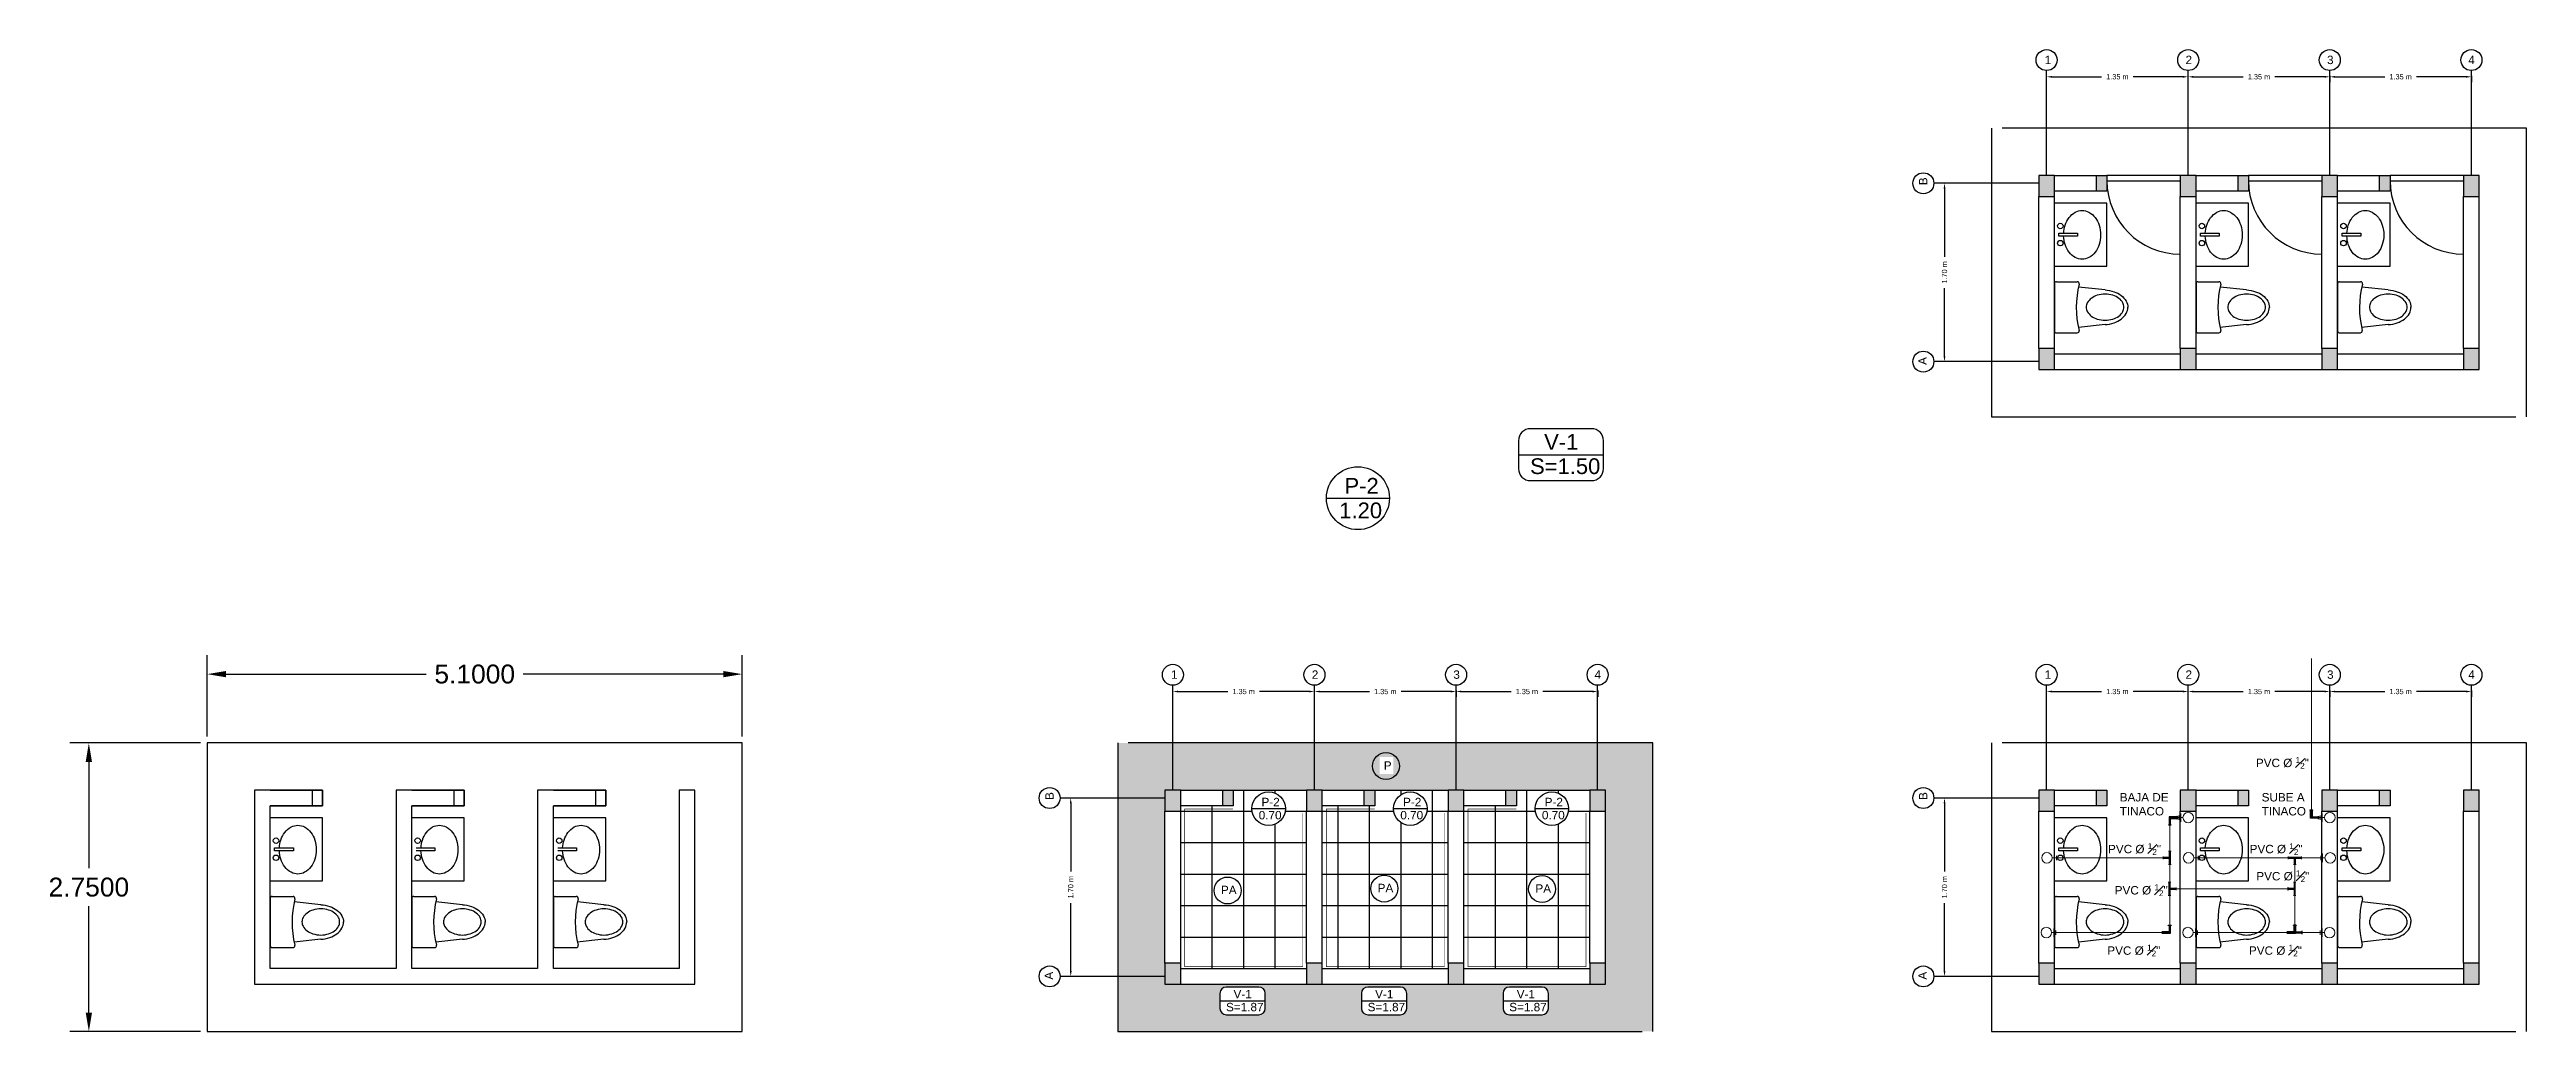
# Model space of a CAD drawing. Header units: metres. Extents: x 258817 to 259192, y 1878716 to 1878911.
# Drawn here: x 259151.29 to 259174.9, y 1878745.74 to 1878755.1 of the extents above; entities that cross this region are included whole.
import ezdxf

# ---------------------------------------------------------------- set-up
doc = ezdxf.new("R2010")
doc.units = ezdxf.units.M
doc.header["$MEASUREMENT"] = 0
for name, pattern in [('DASHDOT2', [0.5, 0.25, -0.125, 0, -0.125]), ('DASHED2', [0.375, 0.25, -0.125]), ('PHANTOM2', [1.25, 0.625, -0.125, 0.125, -0.125, 0.125, -0.125])]:
    doc.linetypes.add(name, pattern=pattern)
doc.layers.add('0.1', color=1, linetype='Continuous', lineweight=9)
doc.layers.add('0.2', color=2, linetype='Continuous', lineweight=20)
for name, color, linetype in [('Layer2', 2, 'Continuous'), ('PUERTAS', 1, 'Continuous'), ('RED DE TUBERIA', 1, 'Continuous'), ('TEXTOS', 2, 'Continuous'), ('Vistas', 7, 'Continuous')]:
    doc.layers.add(name, color=color, linetype=linetype)
doc.styles.get("Standard").update_dxf_attribs({"font": 'arial.ttf'})
doc.dimstyles.new('1 a 25', dxfattribs={"dimtxt": 0.05, "dimasz": 0.05, "dimexe": 0.05, "dimexo": 0.05, "dimgap": 0.05, "dimtad": 0, "dimzin": 0, "dimdsep": 46, "dimtxsty": 'Standard', "dimcen": 0.09, "dimadec": 0, "dimazin": 0, "dimtfac": 1, "dimtofl": 0, "dimtmove": 0, "dimatfit": 3, "dimfxl": 1, "dimtolj": 1, "dimtzin": 0, "dimarcsym": 0})
doc.dimstyles.get("Standard").update_dxf_attribs({"dimtxt": 0.18, "dimasz": 0.18, "dimexe": 0.18, "dimexo": 0.0625, "dimgap": 0.09, "dimtad": 0, "dimtih": 1, "dimtoh": 1, "dimdec": 4, "dimzin": 0, "dimdsep": 46, "dimtxsty": 'Standard', "dimcen": 0.09, "dimadec": 0, "dimazin": 0, "dimtfac": 1, "dimtdec": 4, "dimtofl": 0, "dimtmove": 0, "dimatfit": 3, "dimfxl": 1, "dimtolj": 1, "dimtzin": 0, "dimarcsym": 0})

msp = doc.modelspace()

# ---------------------------------------------------------------- texts
at = {"char_height": 0.08, "attachment_point": 1}
for s, insert in [('1', (259170.31081, 1878755.03811)), ('2', (259171.65347, 1878755.03811)), ('3', (259173.00272, 1878755.03811)), ('4', (259174.34891, 1878755.03811)), ('1', (259161.98077, 1878749.17861)), ('2', (259163.32343, 1878749.17861)), ('3', (259164.67268, 1878749.17861)), ('4', (259166.01887, 1878749.17861)), ('1', (259170.31081, 1878749.17861)), ('2', (259171.65347, 1878749.17861)), ('3', (259173.00272, 1878749.17861)), ('4', (259174.34891, 1878749.17861))]:
    msp.add_mtext_dynamic_manual_height_columns(s, width=0.08, gutter_width=1, heights=[0], dxfattribs=dict(at, insert=insert))
at = {"char_height": 0.08, "attachment_point": 1, "rotation": 90}
for s, insert in [('B', (259169.11247, 1878753.80361)), ('A', (259169.10613, 1878752.09078)), ('B', (259160.78243, 1878747.94411)), ('B', (259169.11247, 1878747.94411)), ('A', (259160.77609, 1878746.23128)), ('A', (259169.10613, 1878746.23128))]:
    msp.add_mtext_dynamic_manual_height_columns(s, width=0.08, gutter_width=1, heights=[0], dxfattribs=dict(at, insert=insert))
at = {"layer": '0.1', "attachment_point": 1}
for s, insert, char_height, width in [('{\\C1;P-2}', (259163.63536, 1878751.01348), 0.15, 8.6798753), ('{\\C1;1.20}', (259163.58573, 1878750.7791), 0.15, 8.6798753), ('{\\C1;0.70}', (259162.81737, 1878747.83911), 0.08, 4.6292668), ('{\\C1;P-2}', (259162.84384, 1878747.96412), 0.08, 4.6292668), ('{\\C1;0.70}', (259164.16737, 1878747.83911), 0.08, 4.6292668), ('{\\C1;P-2}', (259164.19384, 1878747.96412), 0.08, 4.6292668), ('{\\C1;0.70}', (259165.51737, 1878747.83911), 0.08, 4.6292668), ('{\\C1;P-2}', (259165.54384, 1878747.96412), 0.08, 4.6292668), ('{\\C1;PA}', (259162.45751, 1878747.12616), 0.08, 0.2107332), ('{\\C1;PA}', (259163.95131, 1878747.14447), 0.08, 0.2107332), ('{\\C1;PA}', (259165.45566, 1878747.13998), 0.08, 0.2107332)]:
    msp.add_mtext(s, dxfattribs=dict(at, insert=insert, char_height=char_height, width=width))
at = {"layer": '0.2', "char_height": 0.08, "attachment_point": 1}
for s, width, insert in [('\\A1;\\pxql;PVC Ø {\\H0.7x;\\S1#2;}"', 1.0174936, (259172.32417, 1878748.35297)), ('\\A1;\\pxql;BAJA DE TINACO', 0.5419556, (259171.02655, 1878748.00947)), ('\\A1;\\pxql;SUBE A TINACO', 0.5419556, (259172.37934, 1878748.00947)), ('\\A1;\\pxql;PVC Ø {\\H0.7x;\\S1#2;}"', 1.0174936, (259170.91456, 1878747.53188)), ('\\A1;\\pxql;PVC Ø {\\H0.7x;\\S1#2;}"', 1.0174936, (259172.26456, 1878747.53188)), ('\\A1;\\pxql;PVC Ø {\\H0.7x;\\S1#2;}"', 1.0174936, (259170.97832, 1878747.13889)), ('\\A1;\\pxql;PVC Ø {\\H0.7x;\\S1#2;}"', 1.0174936, (259172.32832, 1878747.273)), ('\\A1;\\pxql;PVC Ø {\\H0.7x;\\S1#2;}"', 1.0174936, (259170.90792, 1878746.56417)), ('\\A1;\\pxql;PVC Ø {\\H0.7x;\\S1#2;}"', 1.0174936, (259172.25792, 1878746.56417))]:
    msp.add_mtext_dynamic_manual_height_columns(s, width=width, gutter_width=2, heights=[0], dxfattribs=dict(at, insert=insert))
at = {"layer": 'TEXTOS', "attachment_point": 1}
for s, insert, char_height, width in [('{\\C1;V-1}', (259165.53872, 1878751.43141), 0.15, 0.5793376), ('{\\C1;S=1.50}', (259165.40439, 1878751.20022), 0.15, 0.5793376), ('{\\C1;V-1}', (259162.57738, 1878746.13293), 0.08, 0.30898), ('{\\C1;V-1}', (259163.92738, 1878746.13293), 0.08, 0.30898), ('{\\C1;V-1}', (259165.27738, 1878746.13293), 0.08, 0.30898), ('{\\C1;S=1.87}', (259162.50574, 1878746.00963), 0.08, 0.30898), ('{\\C1;S=1.87}', (259163.85574, 1878746.00963), 0.08, 0.30898), ('{\\C1;S=1.87}', (259165.20574, 1878746.00963), 0.08, 0.30898)]:
    msp.add_mtext(s, dxfattribs=dict(at, insert=insert, char_height=char_height, width=width))

# ---------------------------------------------------------------- blocks, each defined once
blk = doc.blocks.new('*D219')
at = {"color": 0, "lineweight": -2, "transparency": 16777216}
for p, q in [((259152.793, 1878748.55), (259152.793, 1878749.323)), ((259157.893, 1878748.55), (259157.893, 1878749.323)), ((259152.973, 1878749.143), (259154.88, 1878749.143)), ((259157.713, 1878749.143), (259155.806, 1878749.143))]:
    blk.add_line(p, q, dxfattribs=at)
at = {"color": 0, "transparency": 16777216}
for points in [[(259152.973, 1878749.173), (259152.973, 1878749.113), (259152.793, 1878749.143)], [(259157.713, 1878749.173), (259157.713, 1878749.113), (259157.893, 1878749.143)]]:
    blk.add_solid(points, dxfattribs=at)
at = {"layer": 'Defpoints', "color": 0, "transparency": 16777216}
for p in [(259157.893, 1878749.143), (259152.793, 1878748.487), (259157.893, 1878748.487)]:
    blk.add_point(p, dxfattribs=at)
at = {"color": 0, "transparency": 16777216, "insert": (259155.343, 1878749.143), "char_height": 0.18, "attachment_point": 5}
blk.add_mtext('\\A1;5.1000', dxfattribs=at)
blk = doc.blocks.new('*D220')
at = {"color": 0, "lineweight": -2, "transparency": 16777216}
for p, q in [((259152.73, 1878748.487), (259151.484, 1878748.487)), ((259151.664, 1878748.307), (259151.664, 1878747.294)), ((259151.664, 1878745.917), (259151.664, 1878746.93)), ((259152.73, 1878745.737), (259151.484, 1878745.737))]:
    blk.add_line(p, q, dxfattribs=at)
at = {"color": 0, "transparency": 16777216}
for points in [[(259151.634, 1878748.307), (259151.694, 1878748.307), (259151.664, 1878748.487)], [(259151.634, 1878745.917), (259151.694, 1878745.917), (259151.664, 1878745.737)]]:
    blk.add_solid(points, dxfattribs=at)
at = {"layer": 'Defpoints', "color": 0, "transparency": 16777216}
for p in [(259151.664, 1878748.487), (259152.793, 1878748.487), (259152.793, 1878745.737)]:
    blk.add_point(p, dxfattribs=at)
at = {"color": 0, "transparency": 16777216, "insert": (259151.664, 1878747.112), "char_height": 0.18, "attachment_point": 5}
blk.add_mtext('\\A1;2.7500', dxfattribs=at)
blk = doc.blocks.new('WC')
for p, q in [((-0.018, 0.243), (-0.217, 0.243)), ((-0.482, 0.165), (-0.228, 0.192)), ((0, -0.225), (0, 0.225)), ((-0.482, -0.165), (-0.229, -0.192)), ((-0.018, -0.243), (-0.218, -0.243))]:
    blk.add_line(p, q)
for points in [[(-0.482, 0.165, 0.074257), (-0.568, 0.148, 0.085366), (-0.636, 0.113, 0.106188), (-0.684, 0.058, 0.127728), (-0.699, -0.001, 0.126597)], [(-0.482, -0.165, -0.074257), (-0.568, -0.148, -0.085366), (-0.636, -0.113, -0.106188), (-0.684, -0.058, -0.127728), (-0.699, 0.001, -0.126597)]]:
    blk.add_lwpolyline(points, format="xyb")
blk.add_lwpolyline([(-0.662, -0.001, 0.127728), (-0.652, -0.042, 0.106188), (-0.614, -0.085, 0.085366), (-0.557, -0.114, 0.074848), (-0.482, -0.125, 0.074848), (-0.408, -0.114, 0.085366), (-0.351, -0.085, 0.106188), (-0.313, -0.042, 0.127728), (-0.303, -0.001, 0.127728), (-0.313, 0.04, 0.106188), (-0.351, 0.084, 0.085366), (-0.408, 0.112, 0.074848), (-0.482, 0.124, 0.074848), (-0.557, 0.112, 0.085366), (-0.614, 0.084, 0.106188), (-0.652, 0.04, 0.127728)], format="xyb", close=True)
for centre, radius, start, end in [((-0.217, 0.225), 0.0185, 90, 194.2162), ((-0.018, 0.225), 0.0185, 0, 90), ((-1.096, 0.002), 0.888, 345.4989, 14.2162), ((-0.218, -0.225), 0.0185, 165.4989, 270), ((-0.018, -0.225), 0.0185, 270, 360)]:
    blk.add_arc(centre, radius, start, end)
blk = doc.blocks.new('*D355')
at = {"color": 0, "lineweight": -2, "transparency": 16777216}
for p, q in [((259162.049, 1878748.977), (259162.523, 1878748.977)), ((259163.299, 1878748.977), (259162.825, 1878748.977))]:
    blk.add_line(p, q, dxfattribs=at)
at = {"color": 0, "transparency": 16777216}
for points in [[(259162.049, 1878748.986), (259162.049, 1878748.969), (259161.999, 1878748.977)], [(259163.299, 1878748.986), (259163.299, 1878748.969), (259163.349, 1878748.977)]]:
    blk.add_solid(points, dxfattribs=at)
at = {"layer": 'Defpoints', "color": 0, "transparency": 16777216}
for p in [(259161.999, 1878748.977), (259163.349, 1878748.977), (259163.349, 1878748.977)]:
    blk.add_point(p, dxfattribs=at)
at = {"color": 0, "transparency": 16777216, "insert": (259162.674, 1878748.977), "char_height": 0.05, "attachment_point": 5}
blk.add_mtext('\\A1;1.35 m', dxfattribs=at)
blk = doc.blocks.new('*D356')
at = {"color": 0, "lineweight": -2, "transparency": 16777216}
for p, q in [((259163.399, 1878748.977), (259163.873, 1878748.977)), ((259164.649, 1878748.977), (259164.175, 1878748.977)), ((259164.699, 1878748.987), (259164.699, 1878748.927))]:
    blk.add_line(p, q, dxfattribs=at)
at = {"color": 0, "transparency": 16777216}
for points in [[(259163.399, 1878748.986), (259163.399, 1878748.969), (259163.349, 1878748.977)], [(259164.649, 1878748.986), (259164.649, 1878748.969), (259164.699, 1878748.977)]]:
    blk.add_solid(points, dxfattribs=at)
at = {"layer": 'Defpoints', "color": 0, "transparency": 16777216}
for p in [(259163.349, 1878748.977), (259164.699, 1878749.037), (259164.699, 1878748.977)]:
    blk.add_point(p, dxfattribs=at)
at = {"color": 0, "transparency": 16777216, "insert": (259164.024, 1878748.977), "char_height": 0.05, "attachment_point": 5}
blk.add_mtext('\\A1;1.35 m', dxfattribs=at)
blk = doc.blocks.new('*D357')
at = {"color": 0, "lineweight": -2, "transparency": 16777216}
for p, q in [((259164.699, 1878748.987), (259164.699, 1878748.927)), ((259164.749, 1878748.977), (259165.223, 1878748.977)), ((259165.999, 1878748.977), (259165.525, 1878748.977)), ((259166.049, 1878748.987), (259166.049, 1878748.927))]:
    blk.add_line(p, q, dxfattribs=at)
at = {"color": 0, "transparency": 16777216}
for points in [[(259164.749, 1878748.986), (259164.749, 1878748.969), (259164.699, 1878748.977)], [(259165.999, 1878748.986), (259165.999, 1878748.969), (259166.049, 1878748.977)]]:
    blk.add_solid(points, dxfattribs=at)
at = {"layer": 'Defpoints', "color": 0, "transparency": 16777216}
for p in [(259164.699, 1878749.037), (259166.049, 1878749.037), (259166.049, 1878748.977)]:
    blk.add_point(p, dxfattribs=at)
at = {"color": 0, "transparency": 16777216, "insert": (259165.374, 1878748.977), "char_height": 0.05, "attachment_point": 5}
blk.add_mtext('\\A1;1.35 m', dxfattribs=at)
blk = doc.blocks.new('*D354')
at = {"color": 0, "lineweight": -2, "transparency": 16777216}
for p, q in [((259161.025, 1878747.912), (259161.025, 1878747.263)), ((259161.025, 1878746.312), (259161.025, 1878746.961))]:
    blk.add_line(p, q, dxfattribs=at)
at = {"color": 0, "transparency": 16777216}
for points in [[(259161.017, 1878747.912), (259161.034, 1878747.912), (259161.025, 1878747.962)], [(259161.017, 1878746.312), (259161.034, 1878746.312), (259161.025, 1878746.262)]]:
    blk.add_solid(points, dxfattribs=at)
at = {"layer": 'Defpoints', "color": 0, "transparency": 16777216}
for p in [(259161.025, 1878747.962), (259161.025, 1878747.962), (259161.025, 1878746.262)]:
    blk.add_point(p, dxfattribs=at)
at = {"color": 0, "transparency": 16777216, "insert": (259161.025, 1878747.112), "char_height": 0.05, "attachment_point": 5, "rotation": 90}
blk.add_mtext('\\A1;1.70 m', dxfattribs=at)
blk = doc.blocks.new('*D278')
at = {"color": 0, "lineweight": -2, "transparency": 16777216}
for p, q in [((259170.379, 1878748.977), (259170.853, 1878748.977)), ((259171.629, 1878748.977), (259171.155, 1878748.977))]:
    blk.add_line(p, q, dxfattribs=at)
at = {"color": 0, "transparency": 16777216}
for points in [[(259170.379, 1878748.986), (259170.379, 1878748.969), (259170.329, 1878748.977)], [(259171.629, 1878748.986), (259171.629, 1878748.969), (259171.679, 1878748.977)]]:
    blk.add_solid(points, dxfattribs=at)
at = {"layer": 'Defpoints', "color": 0, "transparency": 16777216}
for p in [(259170.329, 1878748.977), (259171.679, 1878748.977), (259171.679, 1878748.977)]:
    blk.add_point(p, dxfattribs=at)
at = {"color": 0, "transparency": 16777216, "insert": (259171.004, 1878748.977), "char_height": 0.05, "attachment_point": 5}
blk.add_mtext('\\A1;1.35 m', dxfattribs=at)
blk = doc.blocks.new('*D279')
at = {"color": 0, "lineweight": -2, "transparency": 16777216}
for p, q in [((259171.729, 1878748.977), (259172.203, 1878748.977)), ((259172.979, 1878748.977), (259172.505, 1878748.977)), ((259173.029, 1878748.987), (259173.029, 1878748.927))]:
    blk.add_line(p, q, dxfattribs=at)
at = {"color": 0, "transparency": 16777216}
for points in [[(259171.729, 1878748.986), (259171.729, 1878748.969), (259171.679, 1878748.977)], [(259172.979, 1878748.986), (259172.979, 1878748.969), (259173.029, 1878748.977)]]:
    blk.add_solid(points, dxfattribs=at)
at = {"layer": 'Defpoints', "color": 0, "transparency": 16777216}
for p in [(259171.679, 1878748.977), (259173.029, 1878749.037), (259173.029, 1878748.977)]:
    blk.add_point(p, dxfattribs=at)
at = {"color": 0, "transparency": 16777216, "insert": (259172.354, 1878748.977), "char_height": 0.05, "attachment_point": 5}
blk.add_mtext('\\A1;1.35 m', dxfattribs=at)
blk = doc.blocks.new('*D280')
at = {"color": 0, "lineweight": -2, "transparency": 16777216}
for p, q in [((259173.029, 1878748.987), (259173.029, 1878748.927)), ((259173.079, 1878748.977), (259173.553, 1878748.977)), ((259174.329, 1878748.977), (259173.855, 1878748.977)), ((259174.379, 1878748.987), (259174.379, 1878748.927))]:
    blk.add_line(p, q, dxfattribs=at)
at = {"color": 0, "transparency": 16777216}
for points in [[(259173.079, 1878748.986), (259173.079, 1878748.969), (259173.029, 1878748.977)], [(259174.329, 1878748.986), (259174.329, 1878748.969), (259174.379, 1878748.977)]]:
    blk.add_solid(points, dxfattribs=at)
at = {"layer": 'Defpoints', "color": 0, "transparency": 16777216}
for p in [(259173.029, 1878749.037), (259174.379, 1878749.037), (259174.379, 1878748.977)]:
    blk.add_point(p, dxfattribs=at)
at = {"color": 0, "transparency": 16777216, "insert": (259173.704, 1878748.977), "char_height": 0.05, "attachment_point": 5}
blk.add_mtext('\\A1;1.35 m', dxfattribs=at)
blk = doc.blocks.new('*D232')
at = {"color": 0, "lineweight": -2, "transparency": 16777216}
for p, q in [((259169.356, 1878747.912), (259169.356, 1878747.263)), ((259169.356, 1878746.312), (259169.356, 1878746.961))]:
    blk.add_line(p, q, dxfattribs=at)
at = {"color": 0, "transparency": 16777216}
for points in [[(259169.347, 1878747.912), (259169.364, 1878747.912), (259169.356, 1878747.962)], [(259169.347, 1878746.312), (259169.364, 1878746.312), (259169.356, 1878746.262)]]:
    blk.add_solid(points, dxfattribs=at)
at = {"layer": 'Defpoints', "color": 0, "transparency": 16777216}
for p in [(259169.356, 1878747.962), (259169.356, 1878747.962), (259169.356, 1878746.262)]:
    blk.add_point(p, dxfattribs=at)
at = {"color": 0, "transparency": 16777216, "insert": (259169.356, 1878747.112), "char_height": 0.05, "attachment_point": 5, "rotation": 90}
blk.add_mtext('\\A1;1.70 m', dxfattribs=at)
blk = doc.blocks.new('1CODOAGUA')
for p, q in [((2767.911, 1599.784), (2768.024, 1599.784)), ((2767.939, 1599.758), (2767.996, 1599.758)), ((2767.968, 1599.814), (2767.968, 1599.721))]:
    blk.add_line(p, q)
blk.add_circle((2767.968, 1599.884), 0.0696)
blk = doc.blocks.new('1tee')
h = blk.add_hatch(color=256)
h.dxf.hatch_style = 1
h.paths.add_polyline_path([(2766.749, 1598.114), (2766.749, 1598.389), (2766.724, 1598.389), (2766.724, 1598.139), (2766.474, 1598.139), (2766.474, 1598.114)])
h.paths.add_polyline_path([(2766.724, 1598.139), (2766.724, 1598.389), (2766.699, 1598.389), (2766.699, 1598.164), (2766.474, 1598.164), (2766.474, 1598.139)], flags=17)
h.paths.add_polyline_path([(2766.774, 1598.389), (2766.774, 1598.394), (2766.724, 1598.394), (2766.724, 1598.389)])
h.paths.add_polyline_path([(2766.724, 1598.389), (2766.724, 1598.394), (2766.674, 1598.394), (2766.674, 1598.389)])
h.paths.add_polyline_path([(2766.474, 1598.139), (2766.474, 1598.189), (2766.469, 1598.189), (2766.469, 1598.139)])
h.paths.add_polyline_path([(2766.474, 1598.089), (2766.474, 1598.139), (2766.469, 1598.139), (2766.469, 1598.089)])
h = blk.add_hatch(color=256)
h.dxf.hatch_style = 1
h.paths.add_polyline_path([(2766.699, 1598.114), (2766.699, 1598.389), (2766.724, 1598.389), (2766.724, 1598.139), (2766.974, 1598.139), (2766.974, 1598.114)])
h.paths.add_polyline_path([(2766.724, 1598.139), (2766.724, 1598.389), (2766.749, 1598.389), (2766.749, 1598.164), (2766.974, 1598.164), (2766.974, 1598.139)], flags=17)
h.paths.add_polyline_path([(2766.674, 1598.389), (2766.674, 1598.394), (2766.724, 1598.394), (2766.724, 1598.389)])
h.paths.add_polyline_path([(2766.724, 1598.389), (2766.724, 1598.394), (2766.774, 1598.394), (2766.774, 1598.389)])
h.paths.add_polyline_path([(2766.974, 1598.139), (2766.974, 1598.189), (2766.979, 1598.189), (2766.979, 1598.139)])
h.paths.add_polyline_path([(2766.974, 1598.089), (2766.974, 1598.139), (2766.979, 1598.139), (2766.979, 1598.089)])
for points in [[(2766.749, 1598.389), (2766.699, 1598.389), (2766.699, 1598.164), (2766.474, 1598.164), (2766.474, 1598.114), (2766.749, 1598.114)], [(2766.774, 1598.394), (2766.724, 1598.394), (2766.674, 1598.394), (2766.674, 1598.389), (2766.774, 1598.389)], [(2766.699, 1598.389), (2766.749, 1598.389), (2766.749, 1598.164), (2766.974, 1598.164), (2766.974, 1598.114), (2766.699, 1598.114)], [(2766.474, 1598.189), (2766.474, 1598.139), (2766.474, 1598.089), (2766.469, 1598.089), (2766.469, 1598.189)], [(2766.974, 1598.189), (2766.974, 1598.139), (2766.974, 1598.089), (2766.979, 1598.089), (2766.979, 1598.189)]]:
    blk.add_lwpolyline(points, close=True)
blk = doc.blocks.new('CODO 90 GRADOS')
h = blk.add_hatch(color=256)
h.dxf.hatch_style = 1
h.paths.add_polyline_path([(-52864.709, 28728.801), (-52864.764, 28728.801), (-52864.764, 28728.796), (-52864.714, 28728.796), (-52864.714, 28728.746), (-52864.709, 28728.746)])
h.paths.add_polyline_path([(-52864.714, 28728.796), (-52864.764, 28728.796), (-52864.764, 28728.791), (-52864.719, 28728.791), (-52864.719, 28728.746), (-52864.714, 28728.746)], flags=17)
h.paths.add_polyline_path([(-52864.764, 28728.806), (-52864.765, 28728.806), (-52864.765, 28728.796), (-52864.764, 28728.796)])
h.paths.add_polyline_path([(-52864.764, 28728.796), (-52864.765, 28728.796), (-52864.765, 28728.786), (-52864.764, 28728.786)])
h.paths.add_polyline_path([(-52864.714, 28728.746), (-52864.724, 28728.746), (-52864.724, 28728.745), (-52864.714, 28728.745)])
h.paths.add_polyline_path([(-52864.704, 28728.746), (-52864.714, 28728.746), (-52864.714, 28728.745), (-52864.704, 28728.745)])
for points in [[(-52864.765, 28728.786), (-52864.765, 28728.796), (-52864.765, 28728.806), (-52864.764, 28728.806), (-52864.764, 28728.786)], [(-52864.764, 28728.801), (-52864.764, 28728.791), (-52864.719, 28728.791), (-52864.719, 28728.746), (-52864.709, 28728.746), (-52864.709, 28728.801)], [(-52864.724, 28728.746), (-52864.714, 28728.746), (-52864.704, 28728.746), (-52864.704, 28728.745), (-52864.724, 28728.745)]]:
    blk.add_lwpolyline(points, close=True)
blk = doc.blocks.new('*D722')
at = {"color": 0, "lineweight": -2, "transparency": 16777216}
for p, q in [((259170.379, 1878754.837), (259170.853, 1878754.837)), ((259171.629, 1878754.837), (259171.155, 1878754.837))]:
    blk.add_line(p, q, dxfattribs=at)
at = {"color": 0, "transparency": 16777216}
for points in [[(259170.379, 1878754.845), (259170.379, 1878754.828), (259170.329, 1878754.837)], [(259171.629, 1878754.845), (259171.629, 1878754.828), (259171.679, 1878754.837)]]:
    blk.add_solid(points, dxfattribs=at)
at = {"layer": 'Defpoints', "color": 0, "transparency": 16777216}
for p in [(259170.329, 1878754.837), (259171.679, 1878754.837), (259171.679, 1878754.837)]:
    blk.add_point(p, dxfattribs=at)
at = {"color": 0, "transparency": 16777216, "insert": (259171.004, 1878754.837), "char_height": 0.05, "attachment_point": 5}
blk.add_mtext('\\A1;1.35 m', dxfattribs=at)
blk = doc.blocks.new('*D723')
at = {"color": 0, "lineweight": -2, "transparency": 16777216}
for p, q in [((259171.729, 1878754.837), (259172.203, 1878754.837)), ((259172.979, 1878754.837), (259172.505, 1878754.837)), ((259173.029, 1878754.847), (259173.029, 1878754.787))]:
    blk.add_line(p, q, dxfattribs=at)
at = {"color": 0, "transparency": 16777216}
for points in [[(259171.729, 1878754.845), (259171.729, 1878754.828), (259171.679, 1878754.837)], [(259172.979, 1878754.845), (259172.979, 1878754.828), (259173.029, 1878754.837)]]:
    blk.add_solid(points, dxfattribs=at)
at = {"layer": 'Defpoints', "color": 0, "transparency": 16777216}
for p in [(259173.029, 1878754.897), (259171.679, 1878754.837), (259173.029, 1878754.837)]:
    blk.add_point(p, dxfattribs=at)
at = {"color": 0, "transparency": 16777216, "insert": (259172.354, 1878754.837), "char_height": 0.05, "attachment_point": 5}
blk.add_mtext('\\A1;1.35 m', dxfattribs=at)
blk = doc.blocks.new('*D724')
at = {"color": 0, "lineweight": -2, "transparency": 16777216}
for p, q in [((259173.029, 1878754.847), (259173.029, 1878754.787)), ((259173.079, 1878754.837), (259173.553, 1878754.837)), ((259174.329, 1878754.837), (259173.855, 1878754.837)), ((259174.379, 1878754.847), (259174.379, 1878754.787))]:
    blk.add_line(p, q, dxfattribs=at)
at = {"color": 0, "transparency": 16777216}
for points in [[(259173.079, 1878754.845), (259173.079, 1878754.828), (259173.029, 1878754.837)], [(259174.329, 1878754.845), (259174.329, 1878754.828), (259174.379, 1878754.837)]]:
    blk.add_solid(points, dxfattribs=at)
at = {"layer": 'Defpoints', "color": 0, "transparency": 16777216}
for p in [(259173.029, 1878754.897), (259174.379, 1878754.897), (259174.379, 1878754.837)]:
    blk.add_point(p, dxfattribs=at)
at = {"color": 0, "transparency": 16777216, "insert": (259173.704, 1878754.837), "char_height": 0.05, "attachment_point": 5}
blk.add_mtext('\\A1;1.35 m', dxfattribs=at)
blk = doc.blocks.new('*D721')
at = {"color": 0, "lineweight": -2, "transparency": 16777216}
for p, q in [((259169.356, 1878753.772), (259169.356, 1878753.122)), ((259169.356, 1878752.172), (259169.356, 1878752.821))]:
    blk.add_line(p, q, dxfattribs=at)
at = {"color": 0, "transparency": 16777216}
for points in [[(259169.347, 1878753.772), (259169.364, 1878753.772), (259169.356, 1878753.822)], [(259169.347, 1878752.172), (259169.364, 1878752.172), (259169.356, 1878752.122)]]:
    blk.add_solid(points, dxfattribs=at)
at = {"layer": 'Defpoints', "color": 0, "transparency": 16777216}
for p in [(259169.356, 1878753.822), (259169.356, 1878753.822), (259169.356, 1878752.122)]:
    blk.add_point(p, dxfattribs=at)
at = {"color": 0, "transparency": 16777216, "insert": (259169.356, 1878752.972), "char_height": 0.05, "attachment_point": 5, "rotation": 90}
blk.add_mtext('\\A1;1.70 m', dxfattribs=at)

# ---------------------------------------------------------------- dimensions: what is measured, and where the dimension line sits
for base, p1, p2, override, picture, middle in [((259171.67889, 1878754.8367), (259170.32889, 1878754.8367), (259171.67889, 1878754.8367), {"dimpost": ' m'}, '*D722', (259171.00389, 1878754.8367)), ((259173.02889, 1878754.8367), (259171.67889, 1878754.8367), (259173.02889, 1878754.89669), {"dimpost": ' m', "dimtmove": 1}, '*D723', (259172.35389, 1878754.8367)), ((259174.37889, 1878754.8367), (259173.02889, 1878754.89669), (259174.37889, 1878754.89669), {"dimpost": ' m', "dimtmove": 1}, '*D724', (259173.70389, 1878754.8367)), ((259163.34885, 1878748.9772), (259161.99885, 1878748.9772), (259163.34885, 1878748.9772), {"dimpost": ' m'}, '*D355', (259162.67385, 1878748.9772)), ((259164.69885, 1878748.9772), (259163.34885, 1878748.9772), (259164.69885, 1878749.03719), {"dimpost": ' m', "dimtmove": 1}, '*D356', (259164.02385, 1878748.9772)), ((259166.04885, 1878748.9772), (259164.69885, 1878749.03719), (259166.04885, 1878749.03719), {"dimpost": ' m', "dimtmove": 1}, '*D357', (259165.37385, 1878748.9772)), ((259171.67889, 1878748.9772), (259170.32889, 1878748.9772), (259171.67889, 1878748.9772), {"dimpost": ' m'}, '*D278', (259171.00389, 1878748.9772)), ((259173.02889, 1878748.9772), (259171.67889, 1878748.9772), (259173.02889, 1878749.03719), {"dimpost": ' m', "dimtmove": 1}, '*D279', (259172.35389, 1878748.9772)), ((259174.37889, 1878748.9772), (259173.02889, 1878749.03719), (259174.37889, 1878749.03719), {"dimpost": ' m', "dimtmove": 1}, '*D280', (259173.70389, 1878748.9772))]:
    dim = msp.add_linear_dim(base=base, p1=p1, p2=p2, dimstyle='1 a 25', override=override)
    dim.commit()
    dim.dimension.update_dxf_attribs({"geometry": picture, "text_midpoint": middle})
for base, p1, p2, picture, middle in [((259169.35553, 1878753.82169), (259169.35553, 1878752.12169), (259169.35553, 1878753.82169), '*D721', (259169.35553, 1878752.97169)), ((259161.02549, 1878747.96219), (259161.02549, 1878746.26219), (259161.02549, 1878747.96219), '*D354', (259161.02549, 1878747.11219)), ((259169.35553, 1878747.96219), (259169.35553, 1878746.26219), (259169.35553, 1878747.96219), '*D232', (259169.35553, 1878747.11219))]:
    dim = msp.add_linear_dim(base=base, p1=p1, p2=p2, angle=90, dimstyle='1 a 25', override={"dimpost": ' m'})
    dim.commit()
    dim.dimension.update_dxf_attribs({"geometry": picture, "text_midpoint": middle})
dim = msp.add_linear_dim(base=(259157.89296, 1878749.1428), p1=(259152.79296, 1878748.48719), p2=(259157.89296, 1878748.48719), dimstyle='Standard')
dim.commit()
dim.dimension.update_dxf_attribs({"geometry": '*D219', "text_midpoint": (259155.34296, 1878749.1428)})
dim = msp.add_linear_dim(base=(259151.66412, 1878748.48719), p1=(259152.79296, 1878745.73719), p2=(259152.79296, 1878748.48719), angle=90, dimstyle='Standard')
dim.commit()
dim.dimension.update_dxf_attribs({"geometry": '*D220', "text_midpoint": (259151.66412, 1878747.11219)})

# ---------------------------------------------------------------- hatches: boundary and pattern name
h = msp.add_hatch(color=256)
h.dxf.hatch_style = 1
h.paths.add_polyline_path([(259171.75389, 1878753.89669), (259171.60389, 1878753.89669), (259171.60389, 1878753.69669), (259171.75389, 1878753.69669)])
h.paths.add_polyline_path([(259173.60389, 1878753.89669), (259173.50389, 1878753.89669), (259173.50389, 1878753.74669), (259173.60389, 1878753.74669)])
h.paths.add_polyline_path([(259174.45389, 1878753.89669), (259174.30389, 1878753.89669), (259174.30389, 1878753.69669), (259174.45389, 1878753.69669)])
h.paths.add_polyline_path([(259170.40389, 1878753.89669), (259170.25389, 1878753.89669), (259170.25389, 1878753.69669), (259170.40389, 1878753.69669)])
h.paths.add_polyline_path([(259170.90389, 1878753.89669), (259170.80389, 1878753.89669), (259170.80389, 1878753.74669), (259170.90389, 1878753.74669)])
h.paths.add_polyline_path([(259170.40389, 1878752.24669), (259170.25389, 1878752.24669), (259170.25389, 1878752.04669), (259170.40389, 1878752.04669)])
h.paths.add_polyline_path([(259171.75389, 1878752.24669), (259171.60389, 1878752.24669), (259171.60389, 1878752.04669), (259171.75389, 1878752.04669)])
h.paths.add_polyline_path([(259172.25389, 1878753.89669), (259172.15389, 1878753.89669), (259172.15389, 1878753.74669), (259172.25389, 1878753.74669)])
h.paths.add_polyline_path([(259173.10389, 1878752.24669), (259172.95389, 1878752.24669), (259172.95389, 1878752.04669), (259173.10389, 1878752.04669)])
h.paths.add_polyline_path([(259173.10389, 1878753.89669), (259172.95389, 1878753.89669), (259172.95389, 1878753.69669), (259173.10389, 1878753.69669)])
h.paths.add_polyline_path([(259174.45389, 1878752.24669), (259174.30389, 1878752.24669), (259174.30389, 1878752.04669), (259174.45389, 1878752.04669)])
h = msp.add_hatch(color=256)
h.dxf.hatch_style = 1
h.paths.add_polyline_path([(259163.42385, 1878748.03719), (259163.27385, 1878748.03719), (259163.27385, 1878747.83719), (259163.42385, 1878747.83719)])
h.paths.add_polyline_path([(259165.27385, 1878748.03719), (259165.17385, 1878748.03719), (259165.17385, 1878747.88719), (259165.27385, 1878747.88719)])
h.paths.add_polyline_path([(259166.12385, 1878748.03719), (259165.97385, 1878748.03719), (259165.97385, 1878747.83719), (259166.12385, 1878747.83719)])
h.paths.add_polyline_path([(259162.07385, 1878748.03719), (259161.92385, 1878748.03719), (259161.92385, 1878747.83719), (259162.07385, 1878747.83719)])
h.paths.add_polyline_path([(259162.57385, 1878748.03719), (259162.47385, 1878748.03719), (259162.47385, 1878747.88719), (259162.57385, 1878747.88719)])
h.paths.add_polyline_path([(259162.07385, 1878746.38719), (259161.92385, 1878746.38719), (259161.92385, 1878746.18719), (259162.07385, 1878746.18719)])
h.paths.add_polyline_path([(259163.42385, 1878746.38719), (259163.27385, 1878746.38719), (259163.27385, 1878746.18719), (259163.42385, 1878746.18719)])
h.paths.add_polyline_path([(259163.92385, 1878748.03719), (259163.82385, 1878748.03719), (259163.82385, 1878747.88719), (259163.92385, 1878747.88719)])
h.paths.add_polyline_path([(259164.77385, 1878746.38719), (259164.62385, 1878746.38719), (259164.62385, 1878746.18719), (259164.77385, 1878746.18719)])
h.paths.add_polyline_path([(259164.77385, 1878748.03719), (259164.62385, 1878748.03719), (259164.62385, 1878747.83719), (259164.77385, 1878747.83719)])
h.paths.add_polyline_path([(259166.12385, 1878746.38719), (259165.97385, 1878746.38719), (259165.97385, 1878746.18719), (259166.12385, 1878746.18719)])
h = msp.add_hatch(color=256)
h.dxf.hatch_style = 1
h.paths.add_polyline_path([(259171.75389, 1878748.03719), (259171.60389, 1878748.03719), (259171.60389, 1878747.83719), (259171.75389, 1878747.83719)])
h.paths.add_polyline_path([(259173.60389, 1878748.03719), (259173.50389, 1878748.03719), (259173.50389, 1878747.88719), (259173.60389, 1878747.88719)])
h.paths.add_polyline_path([(259174.45389, 1878748.03719), (259174.30389, 1878748.03719), (259174.30389, 1878747.83719), (259174.45389, 1878747.83719)])
h.paths.add_polyline_path([(259170.40389, 1878748.03719), (259170.25389, 1878748.03719), (259170.25389, 1878747.83719), (259170.40389, 1878747.83719)])
h.paths.add_polyline_path([(259170.90389, 1878748.03719), (259170.80389, 1878748.03719), (259170.80389, 1878747.88719), (259170.90389, 1878747.88719)])
h.paths.add_polyline_path([(259170.40389, 1878746.38719), (259170.25389, 1878746.38719), (259170.25389, 1878746.18719), (259170.40389, 1878746.18719)])
h.paths.add_polyline_path([(259171.75389, 1878746.38719), (259171.60389, 1878746.38719), (259171.60389, 1878746.18719), (259171.75389, 1878746.18719)])
h.paths.add_polyline_path([(259172.25389, 1878748.03719), (259172.15389, 1878748.03719), (259172.15389, 1878747.88719), (259172.25389, 1878747.88719)])
h.paths.add_polyline_path([(259173.10389, 1878746.38719), (259172.95389, 1878746.38719), (259172.95389, 1878746.18719), (259173.10389, 1878746.18719)])
h.paths.add_polyline_path([(259173.10389, 1878748.03719), (259172.95389, 1878748.03719), (259172.95389, 1878747.83719), (259173.10389, 1878747.83719)])
h.paths.add_polyline_path([(259174.45389, 1878746.38719), (259174.30389, 1878746.38719), (259174.30389, 1878746.18719), (259174.45389, 1878746.18719)])
at = {"layer": 'Vistas'}
h = msp.add_hatch(dxfattribs=at)
h.set_pattern_fill('AR-CONC', color=256, scale=0.03)
h.set_pattern_definition([(50, (0, 0), (0.21517805478, -0.018825640495), [0.0225, -0.2475]), (355, (0, 0), (-0.041625400084, 0.22565764011), [0.018, -0.198]), (100.45144446, (0.01793, -0.00157), (0.173552654018, 0.20683199729), [0.0191220576, -0.2103426336]), (46.1842, (0, 0.06), (0.3201723992, -0.049655784238), [0.03375, -0.37125]), (96.63563549, (0.02668, 0.05586), (0.2803985837, 0.29223558023), [0.0286831026, -0.315514128]), (351.18416399, (0, 0.06), (0.280398583516, 0.29223558008), [0.027, -0.2970000003]), (21, (0.03, 0.045), (0.179072115636, -0.1207856672), [0.0225, -0.2475]), (326, (0.03, 0.045), (0.072994599576, 0.217545013514), [0.018, -0.198]), (71.45144474, (0.04492, 0.03493), (0.25206671302, 0.096759345842), [0.019122057, -0.2103426336]), (37.5, (0, 0), (0.0036479565952, 0.0998681561494), [0, -0.1956, 0, -0.201, 0, -0.19875]), (7.5, (0, 0), (0.0789208612326, 0.118323513565), [0, -0.1146, 0, -0.1911, 0, -0.07575]), (327.5, (-0.0669, 0), (0.1601467308517, -0.0067664615203), [0, -0.075, 0, -0.234, 0, -0.3105]), (317.5, (-0.0969, 0), (0.174955850803, 0.0300314947), [0, -0.0975, 0, -0.1554, 0, -0.2205])])
h.paths.add_polyline_path([(259161.47385, 1878747.96219), (259161.92385, 1878747.96219), (259161.92385, 1878748.03719), (259161.99885, 1878748.03719), (259161.99885, 1878748.48719), (259161.47385, 1878748.48719)], flags=17)
h.paths.add_polyline_path([(259161.92385, 1878747.83719), (259161.92385, 1878747.96219), (259161.47385, 1878747.96219), (259161.47385, 1878746.26219), (259161.92385, 1878746.26219), (259161.92385, 1878746.38719)], flags=17)
h.paths.add_polyline_path([(259166.57385, 1878745.73719), (259166.57385, 1878748.48719), (259166.04885, 1878748.48719), (259166.04885, 1878748.03719), (259166.12385, 1878748.03719), (259166.12385, 1878747.83719), (259166.12385, 1878746.38719), (259166.12385, 1878746.18719), (259165.97385, 1878746.18719), (259164.77385, 1878746.18719), (259164.62385, 1878746.18719), (259163.42385, 1878746.18719), (259163.27385, 1878746.18719), (259162.07385, 1878746.18719), (259161.92385, 1878746.18719), (259161.92385, 1878746.26219), (259161.47385, 1878746.26219), (259161.47385, 1878745.73719)])
h.paths.add_polyline_path([(259162.44686, 1878745.95711), (259162.44686, 1878746.09926, -0.41421356), (259162.50773, 1878746.16013), (259162.81855, 1878746.16013, -0.41421356), (259162.87942, 1878746.09926), (259162.87942, 1878745.95711, -0.41421356), (259162.81855, 1878745.89625), (259162.50773, 1878745.89625, -0.41421356)], flags=16)
h.paths.add_polyline_path([(259163.79686, 1878745.95711), (259163.79686, 1878746.09926, -0.41421356), (259163.85773, 1878746.16013), (259164.16855, 1878746.16013, -0.41421356), (259164.22942, 1878746.09926), (259164.22942, 1878745.95711, -0.41421356), (259164.16855, 1878745.89625), (259163.85773, 1878745.89625, -0.41421356)], flags=16)
h.paths.add_polyline_path([(259165.14686, 1878745.95711), (259165.14686, 1878746.09926, -0.41421356), (259165.20773, 1878746.16013), (259165.51855, 1878746.16013, -0.41421356), (259165.57942, 1878746.09926), (259165.57942, 1878745.95711, -0.41421356), (259165.51855, 1878745.89625), (259165.20773, 1878745.89625, -0.41421356)], flags=16)
h.paths.add_polyline_path([(259161.99885, 1878748.48719), (259161.99885, 1878748.03719), (259162.07385, 1878748.03719), (259162.47385, 1878748.03719), (259162.57385, 1878748.03719), (259163.27385, 1878748.03719), (259163.34885, 1878748.03719), (259163.34885, 1878748.48719)], flags=17)
h.paths.add_polyline_path([(259163.34885, 1878748.48719), (259163.34885, 1878748.03719), (259163.42385, 1878748.03719), (259163.82385, 1878748.03719), (259163.92385, 1878748.03719), (259164.62385, 1878748.03719), (259164.69885, 1878748.03719), (259164.69885, 1878748.48719)], flags=17)
h.paths.add_polyline_path([(259164.69885, 1878748.48719), (259164.69885, 1878748.03719), (259164.77385, 1878748.03719), (259165.17385, 1878748.03719), (259165.27385, 1878748.03719), (259165.97385, 1878748.03719), (259166.04885, 1878748.03719), (259166.04885, 1878748.48719)], flags=17)
h.paths.add_polyline_path([(259165.18072, 1878745.88458), (259165.57804, 1878745.88458), (259165.57804, 1878746.04943), (259165.18072, 1878746.04943)], flags=24)
h.paths.add_polyline_path([(259165.25689, 1878746.00892), (259165.4708, 1878746.00892), (259165.4708, 1878746.17377), (259165.25689, 1878746.17377)], flags=24)
h.paths.add_polyline_path([(259163.83072, 1878745.88458), (259164.22804, 1878745.88458), (259164.22804, 1878746.04943), (259163.83072, 1878746.04943)], flags=24)
h.paths.add_polyline_path([(259163.90689, 1878746.00892), (259164.1208, 1878746.00892), (259164.1208, 1878746.17377), (259163.90689, 1878746.17377)], flags=24)
h.paths.add_polyline_path([(259162.48072, 1878745.88458), (259162.87804, 1878745.88458), (259162.87804, 1878746.04943), (259162.48072, 1878746.04943)], flags=24)
h.paths.add_polyline_path([(259162.55689, 1878746.00892), (259162.7708, 1878746.00892), (259162.7708, 1878746.17377), (259162.55689, 1878746.17377)], flags=24)
h = msp.add_hatch(dxfattribs=at)
h.set_pattern_fill('NET', color=256, scale=2.4)
h.set_pattern_definition([(0, (259162.07385, 1878746.3372), (0, 0.3), []), (90, (259162.07385, 1878746.3372), (-0.3, 2e-17), [])])
h.paths.add_polyline_path([(259163.27385, 1878746.33719), (259163.27385, 1878746.38719), (259163.27385, 1878747.83719), (259163.27385, 1878748.03719), (259162.57385, 1878748.03719), (259162.57385, 1878747.88719), (259162.47385, 1878747.88719), (259162.07385, 1878747.88719), (259162.07385, 1878747.83719), (259162.07385, 1878746.38719), (259162.07385, 1878746.33719)])
h.paths.add_polyline_path([(259162.75227, 1878747.86113, -1), (259163.07227, 1878747.86113, -1)], flags=16)
h.paths.add_polyline_path([(259163.42385, 1878746.38719), (259163.42385, 1878746.33719), (259164.62385, 1878746.33719), (259164.62385, 1878746.38719), (259164.62385, 1878747.83719), (259164.62385, 1878748.03719), (259163.92385, 1878748.03719), (259163.92385, 1878747.88719), (259163.82385, 1878747.88719), (259163.42385, 1878747.88719), (259163.42385, 1878747.83719)])
h.paths.add_polyline_path([(259164.10227, 1878747.86113, -1), (259164.42227, 1878747.86113, -1)], flags=16)
h.paths.add_polyline_path([(259164.77385, 1878746.38719), (259164.77385, 1878746.33719), (259165.97385, 1878746.33719), (259165.97385, 1878746.38719), (259165.97385, 1878747.83719), (259165.97385, 1878748.03719), (259165.27385, 1878748.03719), (259165.27385, 1878747.88719), (259165.17385, 1878747.88719), (259164.77385, 1878747.88719), (259164.77385, 1878747.83719)])
h.paths.add_polyline_path([(259165.45227, 1878747.86113, -1), (259165.77227, 1878747.86113, -1)], flags=16)
h.paths.add_polyline_path([(259162.79273, 1878747.7151), (259163.05025, 1878747.7151), (259163.05025, 1878747.87996), (259162.79273, 1878747.87996)], flags=24)
h.paths.add_polyline_path([(259162.81522, 1878747.84011), (259163.02913, 1878747.84011), (259163.02913, 1878748.00496), (259162.81522, 1878748.00496)], flags=8)
h.paths.add_polyline_path([(259164.14273, 1878747.7151), (259164.40025, 1878747.7151), (259164.40025, 1878747.87996), (259164.14273, 1878747.87996)], flags=24)
h.paths.add_polyline_path([(259164.16522, 1878747.84011), (259164.37913, 1878747.84011), (259164.37913, 1878748.00496), (259164.16522, 1878748.00496)], flags=8)
h.paths.add_polyline_path([(259165.49273, 1878747.7151), (259165.75025, 1878747.7151), (259165.75025, 1878747.87996), (259165.49273, 1878747.87996)], flags=24)
h.paths.add_polyline_path([(259165.51522, 1878747.84011), (259165.72913, 1878747.84011), (259165.72913, 1878748.00496), (259165.51522, 1878748.00496)], flags=8)

# ---------------------------------------------------------------- linework, layer by layer
at = {"linetype": 'PHANTOM2', "ltscale": 5}
for p, q in [((259170.32889, 1878753.89669), (259170.32889, 1878754.89669)), ((259171.67889, 1878753.89669), (259171.67889, 1878754.89669)), ((259173.02889, 1878753.89669), (259173.02889, 1878754.89669)), ((259174.37889, 1878753.89669), (259174.37889, 1878754.89669)), ((259170.25389, 1878753.82169), (259169.25389, 1878753.82169)), ((259170.25389, 1878752.12169), (259169.25389, 1878752.12169)), ((259161.99885, 1878748.03719), (259161.99885, 1878749.03719)), ((259163.34885, 1878748.03719), (259163.34885, 1878749.03719)), ((259164.69885, 1878748.03719), (259164.69885, 1878749.03719)), ((259166.04885, 1878748.03719), (259166.04885, 1878749.03719)), ((259170.32889, 1878748.03719), (259170.32889, 1878749.03719)), ((259171.67889, 1878748.03719), (259171.67889, 1878749.03719)), ((259173.02889, 1878748.03719), (259173.02889, 1878749.03719)), ((259174.37889, 1878748.03719), (259174.37889, 1878749.03719)), ((259161.92385, 1878747.96219), (259160.92385, 1878747.96219)), ((259170.25389, 1878747.96219), (259169.25389, 1878747.96219)), ((259161.92385, 1878746.26219), (259160.92385, 1878746.26219)), ((259170.25389, 1878746.26219), (259169.25389, 1878746.26219))]:
    msp.add_line(p, q, dxfattribs=at)
for p, q in [((259170.25389, 1878752.24669), (259170.25389, 1878753.69669)), ((259170.40389, 1878753.89669), (259170.80389, 1878753.89669)), ((259170.80389, 1878753.74669), (259170.40389, 1878753.74669)), ((259170.40389, 1878752.24669), (259170.40389, 1878753.69669)), ((259171.60389, 1878752.24669), (259171.60389, 1878753.69669)), ((259171.75389, 1878753.89669), (259172.15389, 1878753.89669)), ((259172.15389, 1878753.74669), (259171.75389, 1878753.74669)), ((259171.75389, 1878752.24669), (259171.75389, 1878753.69669)), ((259172.95389, 1878752.24669), (259172.95389, 1878753.69669)), ((259173.10389, 1878753.89669), (259173.50389, 1878753.89669)), ((259173.50389, 1878753.74669), (259173.10389, 1878753.74669)), ((259173.10389, 1878752.24669), (259173.10389, 1878753.69669)), ((259174.30389, 1878752.24669), (259174.30389, 1878753.69669)), ((259174.45389, 1878752.24669), (259174.45389, 1878753.69669)), ((259170.90389, 1878753.6333), (259170.40389, 1878753.6333)), ((259170.90389, 1878753.0333), (259170.90389, 1878753.6333)), ((259172.25389, 1878753.6333), (259171.75389, 1878753.6333)), ((259172.25389, 1878753.0333), (259172.25389, 1878753.6333)), ((259173.60389, 1878753.6333), (259173.10389, 1878753.6333)), ((259173.60389, 1878753.0333), (259173.60389, 1878753.6333)), ((259170.44583, 1878753.31894), (259170.44583, 1878753.34765)), ((259170.44583, 1878753.34765), (259170.62457, 1878753.34765)), ((259170.62457, 1878753.31894), (259170.44583, 1878753.31894)), ((259170.62457, 1878753.34765), (259170.62457, 1878753.31894)), ((259171.79583, 1878753.34765), (259171.97457, 1878753.34765)), ((259171.79583, 1878753.31894), (259171.79583, 1878753.34765)), ((259171.97457, 1878753.31894), (259171.79583, 1878753.31894)), ((259171.97457, 1878753.34765), (259171.97457, 1878753.31894)), ((259173.14583, 1878753.34765), (259173.32457, 1878753.34765)), ((259173.14583, 1878753.31894), (259173.14583, 1878753.34765)), ((259173.32457, 1878753.31894), (259173.14583, 1878753.31894)), ((259173.32457, 1878753.34765), (259173.32457, 1878753.31894)), ((259170.40389, 1878753.0333), (259170.90389, 1878753.0333)), ((259171.75389, 1878753.0333), (259172.25389, 1878753.0333)), ((259173.10389, 1878753.0333), (259173.60389, 1878753.0333)), ((259170.40389, 1878752.19669), (259171.60389, 1878752.19669)), ((259170.40389, 1878752.04669), (259171.60389, 1878752.04669)), ((259171.75389, 1878752.19669), (259172.95389, 1878752.19669)), ((259171.75389, 1878752.04669), (259172.95389, 1878752.04669)), ((259173.10389, 1878752.19669), (259174.30389, 1878752.19669)), ((259173.10389, 1878752.04669), (259174.30389, 1878752.04669)), ((259153.39296, 1878748.03719), (259153.79296, 1878748.03719)), ((259153.79296, 1878748.03719), (259153.79296, 1878747.88719)), ((259153.79296, 1878748.03719), (259153.89296, 1878748.03719)), ((259153.89296, 1878748.03719), (259153.89296, 1878747.88719)), ((259154.74296, 1878748.03719), (259155.14296, 1878748.03719)), ((259155.14296, 1878748.03719), (259155.14296, 1878747.88719)), ((259155.14296, 1878748.03719), (259155.24296, 1878748.03719)), ((259155.24296, 1878748.03719), (259155.24296, 1878747.88719)), ((259156.09296, 1878748.03719), (259156.49296, 1878748.03719)), ((259156.49296, 1878748.03719), (259156.49296, 1878747.88719)), ((259156.49296, 1878748.03719), (259156.59296, 1878748.03719)), ((259156.59296, 1878748.03719), (259156.59296, 1878747.88719)), ((259162.07385, 1878748.03719), (259162.47385, 1878748.03719)), ((259163.42385, 1878748.03719), (259163.82385, 1878748.03719)), ((259164.77385, 1878748.03719), (259165.17385, 1878748.03719)), ((259170.40389, 1878748.03719), (259170.80389, 1878748.03719)), ((259171.75389, 1878748.03719), (259172.15389, 1878748.03719)), ((259173.10389, 1878748.03719), (259173.50389, 1878748.03719)), ((259153.79296, 1878747.88719), (259153.39296, 1878747.88719)), ((259153.89296, 1878747.88719), (259153.79296, 1878747.88719)), ((259155.14296, 1878747.88719), (259154.74296, 1878747.88719)), ((259155.24296, 1878747.88719), (259155.14296, 1878747.88719)), ((259156.49296, 1878747.88719), (259156.09296, 1878747.88719)), ((259156.59296, 1878747.88719), (259156.49296, 1878747.88719)), ((259161.92385, 1878746.38719), (259161.92385, 1878747.83719)), ((259162.47385, 1878747.88719), (259162.07385, 1878747.88719)), ((259162.07385, 1878746.38719), (259162.07385, 1878747.83719)), ((259163.27385, 1878746.38719), (259163.27385, 1878747.83719)), ((259163.82385, 1878747.88719), (259163.42385, 1878747.88719)), ((259163.42385, 1878746.38719), (259163.42385, 1878747.83719)), ((259164.62385, 1878746.38719), (259164.62385, 1878747.83719)), ((259165.17385, 1878747.88719), (259164.77385, 1878747.88719)), ((259164.77385, 1878746.38719), (259164.77385, 1878747.83719)), ((259165.97385, 1878746.38719), (259165.97385, 1878747.83719)), ((259166.12385, 1878746.38719), (259166.12385, 1878747.83719)), ((259170.25389, 1878746.38719), (259170.25389, 1878747.83719)), ((259170.80389, 1878747.88719), (259170.40389, 1878747.88719)), ((259170.40389, 1878746.38719), (259170.40389, 1878747.83719)), ((259171.60389, 1878746.38719), (259171.60389, 1878747.83719)), ((259172.15389, 1878747.88719), (259171.75389, 1878747.88719)), ((259171.75389, 1878746.38719), (259171.75389, 1878747.83719)), ((259172.95389, 1878746.38719), (259172.95389, 1878747.83719)), ((259173.50389, 1878747.88719), (259173.10389, 1878747.88719)), ((259173.10389, 1878746.38719), (259173.10389, 1878747.83719)), ((259174.30389, 1878746.38719), (259174.30389, 1878747.83719)), ((259174.45389, 1878746.38719), (259174.45389, 1878747.83719)), ((259153.89296, 1878747.7738), (259153.39296, 1878747.7738)), ((259153.89296, 1878747.1738), (259153.89296, 1878747.7738)), ((259155.24296, 1878747.7738), (259154.74296, 1878747.7738)), ((259155.24296, 1878747.1738), (259155.24296, 1878747.7738)), ((259156.59296, 1878747.7738), (259156.09296, 1878747.7738)), ((259156.59296, 1878747.1738), (259156.59296, 1878747.7738)), ((259170.90389, 1878747.7738), (259170.40389, 1878747.7738)), ((259170.90389, 1878747.1738), (259170.90389, 1878747.7738)), ((259172.25389, 1878747.7738), (259171.75389, 1878747.7738)), ((259172.25389, 1878747.1738), (259172.25389, 1878747.7738)), ((259173.60389, 1878747.7738), (259173.10389, 1878747.7738)), ((259173.60389, 1878747.1738), (259173.60389, 1878747.7738)), ((259153.43489, 1878747.45944), (259153.43489, 1878747.48815)), ((259153.43489, 1878747.48815), (259153.61363, 1878747.48815)), ((259153.61363, 1878747.45944), (259153.43489, 1878747.45944)), ((259153.61363, 1878747.48815), (259153.61363, 1878747.45944)), ((259154.78489, 1878747.48815), (259154.96363, 1878747.48815)), ((259154.96363, 1878747.45944), (259154.78489, 1878747.45944)), ((259154.96363, 1878747.48815), (259154.96363, 1878747.45944)), ((259156.13489, 1878747.48815), (259156.31363, 1878747.48815)), ((259156.31363, 1878747.45944), (259156.13489, 1878747.45944)), ((259156.31363, 1878747.48815), (259156.31363, 1878747.45944)), ((259170.44583, 1878747.45944), (259170.44583, 1878747.48815)), ((259170.44583, 1878747.48815), (259170.62457, 1878747.48815)), ((259170.62457, 1878747.45944), (259170.44583, 1878747.45944)), ((259170.62457, 1878747.48815), (259170.62457, 1878747.45944)), ((259171.79583, 1878747.48815), (259171.97457, 1878747.48815)), ((259171.79583, 1878747.45944), (259171.79583, 1878747.48815)), ((259171.97457, 1878747.45944), (259171.79583, 1878747.45944)), ((259171.97457, 1878747.48815), (259171.97457, 1878747.45944)), ((259173.14583, 1878747.48815), (259173.32457, 1878747.48815)), ((259173.14583, 1878747.45944), (259173.14583, 1878747.48815)), ((259173.32457, 1878747.45944), (259173.14583, 1878747.45944)), ((259173.32457, 1878747.48815), (259173.32457, 1878747.45944)), ((259153.39296, 1878747.1738), (259153.89296, 1878747.1738)), ((259154.74296, 1878747.1738), (259155.24296, 1878747.1738)), ((259156.09296, 1878747.1738), (259156.59296, 1878747.1738)), ((259170.40389, 1878747.1738), (259170.90389, 1878747.1738)), ((259171.75389, 1878747.1738), (259172.25389, 1878747.1738)), ((259173.10389, 1878747.1738), (259173.60389, 1878747.1738)), ((259162.07385, 1878746.33719), (259163.27385, 1878746.33719)), ((259162.07385, 1878746.18719), (259163.27385, 1878746.18719)), ((259163.42385, 1878746.33719), (259164.62385, 1878746.33719)), ((259163.42385, 1878746.18719), (259164.62385, 1878746.18719)), ((259164.77385, 1878746.33719), (259165.97385, 1878746.33719)), ((259164.77385, 1878746.18719), (259165.97385, 1878746.18719)), ((259170.40389, 1878746.33719), (259171.60389, 1878746.33719)), ((259170.40389, 1878746.18719), (259171.60389, 1878746.18719)), ((259171.75389, 1878746.33719), (259172.95389, 1878746.33719)), ((259171.75389, 1878746.18719), (259172.95389, 1878746.18719)), ((259173.10389, 1878746.33719), (259174.30389, 1878746.33719)), ((259173.10389, 1878746.18719), (259174.30389, 1878746.18719))]:
    msp.add_line(p, q)
at = {"color": 2}
for p, q in [((259165.29401, 1878751.23503), (259166.10505, 1878751.23503)), ((259162.44686, 1878746.02819), (259162.87942, 1878746.02819)), ((259163.79686, 1878746.02819), (259164.22942, 1878746.02819)), ((259165.14686, 1878746.02819), (259165.57942, 1878746.02819))]:
    msp.add_line(p, q, dxfattribs=at)
for points in [[(259170.40389, 1878753.89669), (259170.25389, 1878753.89669), (259170.25389, 1878753.69669), (259170.40389, 1878753.69669)], [(259170.80389, 1878753.89669), (259170.90389, 1878753.89669), (259170.90389, 1878753.74669), (259170.80389, 1878753.74669)], [(259171.75389, 1878753.89669), (259171.60389, 1878753.89669), (259171.60389, 1878753.69669), (259171.75389, 1878753.69669)], [(259172.15389, 1878753.89669), (259172.25389, 1878753.89669), (259172.25389, 1878753.74669), (259172.15389, 1878753.74669)], [(259173.10389, 1878753.89669), (259172.95389, 1878753.89669), (259172.95389, 1878753.69669), (259173.10389, 1878753.69669)], [(259173.50389, 1878753.89669), (259173.60389, 1878753.89669), (259173.60389, 1878753.74669), (259173.50389, 1878753.74669)], [(259174.45389, 1878753.89669), (259174.30389, 1878753.89669), (259174.30389, 1878753.69669), (259174.45389, 1878753.69669)], [(259170.40389, 1878752.24669), (259170.25389, 1878752.24669), (259170.25389, 1878752.04669), (259170.40389, 1878752.04669)], [(259171.75389, 1878752.24669), (259171.60389, 1878752.24669), (259171.60389, 1878752.04669), (259171.75389, 1878752.04669)], [(259173.10389, 1878752.24669), (259172.95389, 1878752.24669), (259172.95389, 1878752.04669), (259173.10389, 1878752.04669)], [(259174.45389, 1878752.24669), (259174.30389, 1878752.24669), (259174.30389, 1878752.04669), (259174.45389, 1878752.04669)], [(259162.07385, 1878748.03719), (259161.92385, 1878748.03719), (259161.92385, 1878747.83719), (259162.07385, 1878747.83719)], [(259162.47385, 1878748.03719), (259162.57385, 1878748.03719), (259162.57385, 1878747.88719), (259162.47385, 1878747.88719)], [(259163.42385, 1878748.03719), (259163.27385, 1878748.03719), (259163.27385, 1878747.83719), (259163.42385, 1878747.83719)], [(259163.82385, 1878748.03719), (259163.92385, 1878748.03719), (259163.92385, 1878747.88719), (259163.82385, 1878747.88719)], [(259164.77385, 1878748.03719), (259164.62385, 1878748.03719), (259164.62385, 1878747.83719), (259164.77385, 1878747.83719)], [(259165.17385, 1878748.03719), (259165.27385, 1878748.03719), (259165.27385, 1878747.88719), (259165.17385, 1878747.88719)], [(259166.12385, 1878748.03719), (259165.97385, 1878748.03719), (259165.97385, 1878747.83719), (259166.12385, 1878747.83719)], [(259170.40389, 1878748.03719), (259170.25389, 1878748.03719), (259170.25389, 1878747.83719), (259170.40389, 1878747.83719)], [(259170.80389, 1878748.03719), (259170.90389, 1878748.03719), (259170.90389, 1878747.88719), (259170.80389, 1878747.88719)], [(259171.75389, 1878748.03719), (259171.60389, 1878748.03719), (259171.60389, 1878747.83719), (259171.75389, 1878747.83719)], [(259172.15389, 1878748.03719), (259172.25389, 1878748.03719), (259172.25389, 1878747.88719), (259172.15389, 1878747.88719)], [(259173.10389, 1878748.03719), (259172.95389, 1878748.03719), (259172.95389, 1878747.83719), (259173.10389, 1878747.83719)], [(259173.50389, 1878748.03719), (259173.60389, 1878748.03719), (259173.60389, 1878747.88719), (259173.50389, 1878747.88719)], [(259174.45389, 1878748.03719), (259174.30389, 1878748.03719), (259174.30389, 1878747.83719), (259174.45389, 1878747.83719)], [(259162.07385, 1878746.38719), (259161.92385, 1878746.38719), (259161.92385, 1878746.18719), (259162.07385, 1878746.18719)], [(259163.42385, 1878746.38719), (259163.27385, 1878746.38719), (259163.27385, 1878746.18719), (259163.42385, 1878746.18719)], [(259164.77385, 1878746.38719), (259164.62385, 1878746.38719), (259164.62385, 1878746.18719), (259164.77385, 1878746.18719)], [(259166.12385, 1878746.38719), (259165.97385, 1878746.38719), (259165.97385, 1878746.18719), (259166.12385, 1878746.18719)], [(259170.40389, 1878746.38719), (259170.25389, 1878746.38719), (259170.25389, 1878746.18719), (259170.40389, 1878746.18719)], [(259171.75389, 1878746.38719), (259171.60389, 1878746.38719), (259171.60389, 1878746.18719), (259171.75389, 1878746.18719)], [(259173.10389, 1878746.38719), (259172.95389, 1878746.38719), (259172.95389, 1878746.18719), (259173.10389, 1878746.18719)], [(259174.45389, 1878746.38719), (259174.30389, 1878746.38719), (259174.30389, 1878746.18719), (259174.45389, 1878746.18719)]]:
    msp.add_lwpolyline(points, close=True)
for points in [[(259170.49197, 1878753.34752, -0.06162127), (259170.50549, 1878753.42139, -0.08628876), (259170.54305, 1878753.49419, -0.10591821), (259170.60286, 1878753.54574, -0.1257246), (259170.66761, 1878753.56228, -0.1257246), (259170.73235, 1878753.54574, -0.10591821), (259170.79216, 1878753.49419, -0.08628876), (259170.82972, 1878753.42139, -0.07617722), (259170.84375, 1878753.32981, -0.07617722), (259170.82972, 1878753.23824, -0.08628876), (259170.79216, 1878753.16543, -0.10591821), (259170.73235, 1878753.11388, -0.1257246), (259170.66761, 1878753.09734, -0.1257246), (259170.60286, 1878753.11388, -0.10591821), (259170.54305, 1878753.16543, -0.08628876), (259170.50549, 1878753.23824, -0.06712639), (259170.49166, 1878753.3188, -0.07617722)], [(259171.84197, 1878753.34752, -0.06162127), (259171.85549, 1878753.42139, -0.08628876), (259171.89305, 1878753.49419, -0.10591821), (259171.95286, 1878753.54574, -0.1257246), (259172.01761, 1878753.56228, -0.1257246), (259172.08235, 1878753.54574, -0.10591821), (259172.14216, 1878753.49419, -0.08628876), (259172.17972, 1878753.42139, -0.07617722), (259172.19375, 1878753.32981, -0.07617722), (259172.17972, 1878753.23824, -0.08628876), (259172.14216, 1878753.16543, -0.10591821), (259172.08235, 1878753.11388, -0.1257246), (259172.01761, 1878753.09734, -0.1257246), (259171.95286, 1878753.11388, -0.10591821), (259171.89305, 1878753.16543, -0.08628876), (259171.85549, 1878753.23824, -0.06712639), (259171.84166, 1878753.3188, -0.07617722)], [(259173.19197, 1878753.34752, -0.06162127), (259173.20549, 1878753.42139, -0.08628876), (259173.24305, 1878753.49419, -0.10591821), (259173.30286, 1878753.54574, -0.1257246), (259173.36761, 1878753.56228, -0.1257246), (259173.43235, 1878753.54574, -0.10591821), (259173.49216, 1878753.49419, -0.08628876), (259173.52972, 1878753.42139, -0.07617722), (259173.54375, 1878753.32981, -0.07617722), (259173.52972, 1878753.23824, -0.08628876), (259173.49216, 1878753.16543, -0.10591821), (259173.43235, 1878753.11388, -0.1257246), (259173.36761, 1878753.09734, -0.1257246), (259173.30286, 1878753.11388, -0.10591821), (259173.24305, 1878753.16543, -0.08628876), (259173.20549, 1878753.23824, -0.06712639), (259173.19166, 1878753.3188, -0.07617722)], [(259153.48104, 1878747.48802, -0.06162127), (259153.49456, 1878747.56189, -0.08628876), (259153.53212, 1878747.63469, -0.10591821), (259153.59193, 1878747.68624, -0.1257246), (259153.65667, 1878747.70278, -0.1257246), (259153.72141, 1878747.68624, -0.10591821), (259153.78123, 1878747.63469, -0.08628876), (259153.81878, 1878747.56189, -0.07617722), (259153.83282, 1878747.47031, -0.07617722), (259153.81878, 1878747.37874, -0.08628876), (259153.78123, 1878747.30593, -0.10591821), (259153.72141, 1878747.25438, -0.1257246), (259153.65667, 1878747.23784, -0.1257246), (259153.59193, 1878747.25438, -0.10591821), (259153.53212, 1878747.30593, -0.08628876), (259153.49456, 1878747.37874, -0.06712639), (259153.48072, 1878747.4593, -0.07617722)], [(259154.83104, 1878747.48802, -0.06162127), (259154.84456, 1878747.56189, -0.08628876), (259154.88212, 1878747.63469, -0.10591821), (259154.94193, 1878747.68624, -0.1257246), (259155.00667, 1878747.70278, -0.1257246), (259155.07141, 1878747.68624, -0.10591821), (259155.13123, 1878747.63469, -0.08628876), (259155.16878, 1878747.56189, -0.07617722), (259155.18282, 1878747.47031, -0.07617722), (259155.16878, 1878747.37874, -0.08628876), (259155.13123, 1878747.30593, -0.10591821), (259155.07141, 1878747.25438, -0.1257246), (259155.00667, 1878747.23784, -0.1257246), (259154.94193, 1878747.25438, -0.10591821), (259154.88212, 1878747.30593, -0.08628876), (259154.84456, 1878747.37874, -0.06712639), (259154.83072, 1878747.4593, -0.07617722)], [(259156.18104, 1878747.48802, -0.06162127), (259156.19456, 1878747.56189, -0.08628876), (259156.23212, 1878747.63469, -0.10591821), (259156.29193, 1878747.68624, -0.1257246), (259156.35667, 1878747.70278, -0.1257246), (259156.42141, 1878747.68624, -0.10591821), (259156.48123, 1878747.63469, -0.08628876), (259156.51878, 1878747.56189, -0.07617722), (259156.53282, 1878747.47031, -0.07617722), (259156.51878, 1878747.37874, -0.08628876), (259156.48123, 1878747.30593, -0.10591821), (259156.42141, 1878747.25438, -0.1257246), (259156.35667, 1878747.23784, -0.1257246), (259156.29193, 1878747.25438, -0.10591821), (259156.23212, 1878747.30593, -0.08628876), (259156.19456, 1878747.37874, -0.06712639), (259156.18072, 1878747.4593, -0.07617722)], [(259170.49197, 1878747.48802, -0.06162127), (259170.50549, 1878747.56189, -0.08628876), (259170.54305, 1878747.63469, -0.10591821), (259170.60286, 1878747.68624, -0.1257246), (259170.66761, 1878747.70278, -0.1257246), (259170.73235, 1878747.68624, -0.10591821), (259170.79216, 1878747.63469, -0.08628876), (259170.82972, 1878747.56189, -0.07617722), (259170.84375, 1878747.47031, -0.07617722), (259170.82972, 1878747.37874, -0.08628876), (259170.79216, 1878747.30593, -0.10591821), (259170.73235, 1878747.25438, -0.1257246), (259170.66761, 1878747.23784, -0.1257246), (259170.60286, 1878747.25438, -0.10591821), (259170.54305, 1878747.30593, -0.08628876), (259170.50549, 1878747.37874, -0.06712639), (259170.49166, 1878747.4593, -0.07617722)], [(259171.84197, 1878747.48802, -0.06162127), (259171.85549, 1878747.56189, -0.08628876), (259171.89305, 1878747.63469, -0.10591821), (259171.95286, 1878747.68624, -0.1257246), (259172.01761, 1878747.70278, -0.1257246), (259172.08235, 1878747.68624, -0.10591821), (259172.14216, 1878747.63469, -0.08628876), (259172.17972, 1878747.56189, -0.07617722), (259172.19375, 1878747.47031, -0.07617722), (259172.17972, 1878747.37874, -0.08628876), (259172.14216, 1878747.30593, -0.10591821), (259172.08235, 1878747.25438, -0.1257246), (259172.01761, 1878747.23784, -0.1257246), (259171.95286, 1878747.25438, -0.10591821), (259171.89305, 1878747.30593, -0.08628876), (259171.85549, 1878747.37874, -0.06712639), (259171.84166, 1878747.4593, -0.07617722)], [(259173.19197, 1878747.48802, -0.06162127), (259173.20549, 1878747.56189, -0.08628876), (259173.24305, 1878747.63469, -0.10591821), (259173.30286, 1878747.68624, -0.1257246), (259173.36761, 1878747.70278, -0.1257246), (259173.43235, 1878747.68624, -0.10591821), (259173.49216, 1878747.63469, -0.08628876), (259173.52972, 1878747.56189, -0.07617722), (259173.54375, 1878747.47031, -0.07617722), (259173.52972, 1878747.37874, -0.08628876), (259173.49216, 1878747.30593, -0.10591821), (259173.43235, 1878747.25438, -0.1257246), (259173.36761, 1878747.23784, -0.1257246), (259173.30286, 1878747.25438, -0.10591821), (259173.24305, 1878747.30593, -0.08628876), (259173.20549, 1878747.37874, -0.06712639), (259173.19166, 1878747.4593, -0.07617722)]]:
    msp.add_lwpolyline(points, format="xyb")
for points in [[(259170.49151, 1878753.31871), (259170.49151, 1878753.31878)], [(259171.84151, 1878753.31871), (259171.84151, 1878753.31878)], [(259171.84151, 1878753.31871), (259171.84151, 1878753.31878)], [(259173.19151, 1878753.31871), (259173.19151, 1878753.31878)], [(259173.19151, 1878753.31871), (259173.19151, 1878753.31878)], [(259153.48057, 1878747.45921), (259153.48057, 1878747.45928)], [(259154.83057, 1878747.45921), (259154.83057, 1878747.45928)], [(259156.18057, 1878747.45921), (259156.18057, 1878747.45928)], [(259170.49151, 1878747.45921), (259170.49151, 1878747.45928)], [(259171.84151, 1878747.45921), (259171.84151, 1878747.45928)], [(259171.84151, 1878747.45921), (259171.84151, 1878747.45928)], [(259173.19151, 1878747.45921), (259173.19151, 1878747.45928)], [(259173.19151, 1878747.45921), (259173.19151, 1878747.45928)]]:
    msp.add_lwpolyline(points)
for points in [[(259165.29401, 1878751.36829), (259165.29401, 1878751.10176, 0.41421356), (259165.40813, 1878750.98764), (259165.99092, 1878750.98764, 0.41421356), (259166.10505, 1878751.10176), (259166.10505, 1878751.36829, 0.41421356), (259165.99092, 1878751.48242), (259165.40813, 1878751.48242, 0.41421356)], [(259162.44686, 1878746.09926), (259162.44686, 1878745.95711, 0.41421356), (259162.50773, 1878745.89625), (259162.81855, 1878745.89625, 0.41421356), (259162.87942, 1878745.95711), (259162.87942, 1878746.09926, 0.41421356), (259162.81855, 1878746.16013), (259162.50773, 1878746.16013, 0.41421356)], [(259163.79686, 1878746.09926), (259163.79686, 1878745.95711, 0.41421356), (259163.85773, 1878745.89625), (259164.16855, 1878745.89625, 0.41421356), (259164.22942, 1878745.95711), (259164.22942, 1878746.09926, 0.41421356), (259164.16855, 1878746.16013), (259163.85773, 1878746.16013, 0.41421356)], [(259165.14686, 1878746.09926), (259165.14686, 1878745.95711, 0.41421356), (259165.20773, 1878745.89625), (259165.51855, 1878745.89625, 0.41421356), (259165.57942, 1878745.95711), (259165.57942, 1878746.09926, 0.41421356), (259165.51855, 1878746.16013), (259165.20773, 1878746.16013, 0.41421356)]]:
    msp.add_lwpolyline(points, format="xyb", close=True, dxfattribs=at)
at = {"flags": 128}
msp.add_lwpolyline([(259156.09296, 1878746.33719), (259156.09296, 1878747.88719), (259156.59296, 1878747.88719), (259156.59296, 1878748.03719), (259156.09296, 1878748.03719), (259155.94296, 1878748.03719), (259155.94296, 1878746.33719), (259154.74296, 1878746.33719), (259154.74296, 1878747.88719), (259155.24296, 1878747.88719), (259155.24296, 1878748.03719), (259154.74296, 1878748.03719), (259154.59296, 1878748.03719), (259154.59296, 1878746.33719), (259153.39296, 1878746.33719), (259153.39296, 1878747.88719), (259153.89296, 1878747.88719), (259153.89296, 1878748.03719), (259153.39296, 1878748.03719), (259153.24296, 1878748.03719), (259153.24296, 1878746.18719), (259157.44296, 1878746.18719), (259157.44296, 1878748.03719), (259157.29296, 1878748.03719), (259157.29296, 1878746.33719)], close=True, dxfattribs=at)
for centre, radius in [((259170.32889, 1878754.99669), 0.1), ((259171.67889, 1878754.99669), 0.1), ((259173.02889, 1878754.99669), 0.1), ((259174.37889, 1878754.99669), 0.1), ((259169.15389, 1878753.82169), 0.1), ((259170.45951, 1878753.41484), 0.02594), ((259170.45951, 1878753.25176), 0.02594), ((259171.80951, 1878753.41484), 0.02594), ((259171.80951, 1878753.25176), 0.02594), ((259171.80951, 1878753.25176), 0.02594), ((259173.15951, 1878753.41484), 0.02594), ((259173.15951, 1878753.25176), 0.02594), ((259173.15951, 1878753.25176), 0.02594), ((259169.15389, 1878752.12169), 0.1), ((259161.99885, 1878749.13719), 0.1), ((259163.34885, 1878749.13719), 0.1), ((259164.69885, 1878749.13719), 0.1), ((259166.04885, 1878749.13719), 0.1), ((259170.32889, 1878749.13719), 0.1), ((259171.67889, 1878749.13719), 0.1), ((259173.02889, 1878749.13719), 0.1), ((259174.37889, 1878749.13719), 0.1), ((259160.82385, 1878747.96219), 0.1), ((259169.15389, 1878747.96219), 0.1), ((259153.44857, 1878747.55534), 0.02594), ((259154.79857, 1878747.55534), 0.02594), ((259156.14857, 1878747.55534), 0.02594), ((259170.45951, 1878747.55534), 0.02594), ((259171.80951, 1878747.55534), 0.02594), ((259173.15951, 1878747.55534), 0.02594), ((259153.44857, 1878747.39226), 0.02594), ((259154.79857, 1878747.39226), 0.02594), ((259156.14857, 1878747.39226), 0.02594), ((259170.45951, 1878747.39226), 0.02594), ((259171.80951, 1878747.39226), 0.02594), ((259171.80951, 1878747.39226), 0.02594), ((259173.15951, 1878747.39226), 0.02594), ((259173.15951, 1878747.39226), 0.02594), ((259160.82385, 1878746.26219), 0.1), ((259169.15389, 1878746.26219), 0.1)]:
    msp.add_circle(centre, radius)
at = {"layer": '0.1'}
for p, q in [((259172.85314, 1878747.84467), (259172.85314, 1878749.29138)), ((259171.50314, 1878747.45601), (259171.50314, 1878747.77543)), ((259171.50314, 1878747.77543), (259171.5619, 1878747.77543)), ((259172.85314, 1878747.77543), (259172.9119, 1878747.77543)), ((259170.44945, 1878747.39183), (259171.43928, 1878747.39183)), ((259171.50314, 1878746.74924), (259171.50314, 1878747.32851)), ((259171.79945, 1878747.39183), (259172.91523, 1878747.39183)), ((259172.69548, 1878746.74924), (259172.69548, 1878747.32851)), ((259171.56423, 1878747.0966), (259172.63157, 1878747.0966)), ((259170.44387, 1878746.67937), (259171.4337, 1878746.67937)), ((259171.79387, 1878746.67937), (259172.90965, 1878746.67937))]:
    msp.add_line(p, q, dxfattribs=at)
at = {"layer": '0.2', "color": 152, "linetype": 'DASHDOT2', "ltscale": 4, "true_color": 0x2776bb, "const_width": 0.005}
for points in [[(259162.57212, 1878747.85672), (259162.11202, 1878747.85672), (259162.11202, 1878746.35534), (259163.23834, 1878746.35534), (259163.23834, 1878747.81805)], [(259163.92212, 1878747.85672), (259163.46202, 1878747.85672), (259163.46202, 1878746.35534), (259164.58834, 1878746.35534), (259164.58834, 1878747.81805)], [(259165.27212, 1878747.85672), (259164.81202, 1878747.85672), (259164.81202, 1878746.35534), (259165.93834, 1878746.35534), (259165.93834, 1878747.81805)]]:
    msp.add_lwpolyline(points, dxfattribs=at)
at = {"layer": 'Layer2'}
for centre, radius in [((259163.76367, 1878750.82038), 0.3), ((259164.0313, 1878748.26682), 0.12838), ((259162.91227, 1878747.86113), 0.16), ((259164.26227, 1878747.86113), 0.16), ((259165.61227, 1878747.86113), 0.16), ((259162.52075, 1878747.08093), 0.12838), ((259164.01454, 1878747.09923), 0.12838), ((259165.5189, 1878747.09474), 0.12838)]:
    msp.add_circle(centre, radius, dxfattribs=at)
at = {"layer": 'PUERTAS'}
for p, q in [((259163.46367, 1878750.82038), (259164.06367, 1878750.82038)), ((259162.75227, 1878747.86113), (259163.07227, 1878747.86113)), ((259164.10227, 1878747.86113), (259164.42227, 1878747.86113)), ((259165.45227, 1878747.86113), (259165.77227, 1878747.86113))]:
    msp.add_line(p, q, dxfattribs=at)
at = {"layer": 'Vistas'}
for p, q in [((259171.60389, 1878753.89669), (259170.90389, 1878753.89669)), ((259170.90389, 1878753.89669), (259170.90389, 1878753.84669)), ((259170.90389, 1878753.84669), (259171.60389, 1878753.84669)), ((259172.95389, 1878753.89669), (259172.25389, 1878753.89669)), ((259172.25389, 1878753.84669), (259172.95389, 1878753.84669)), ((259174.30389, 1878753.89669), (259173.60389, 1878753.89669)), ((259173.60389, 1878753.84669), (259174.30389, 1878753.84669)), ((259162.57385, 1878748.03719), (259163.27385, 1878748.03719)), ((259163.92385, 1878748.03719), (259164.62385, 1878748.03719)), ((259165.27385, 1878748.03719), (259165.97385, 1878748.03719))]:
    msp.add_line(p, q, dxfattribs=at)
at = {"layer": 'Vistas', "linetype": 'DASHED2', "ltscale": 20}
for points in [[(259169.80389, 1878754.34669), (259169.80389, 1878751.59669), (259174.90389, 1878751.59669), (259174.90389, 1878754.34669)], [(259161.47385, 1878748.48719), (259161.47385, 1878745.73719), (259166.57385, 1878745.73719), (259166.57385, 1878748.48719)], [(259169.80389, 1878748.48719), (259169.80389, 1878745.73719), (259174.90389, 1878745.73719), (259174.90389, 1878748.48719)]]:
    msp.add_lwpolyline(points, close=True, dxfattribs=at)
at = {"layer": 'Vistas'}
msp.add_lwpolyline([(259152.79296, 1878748.48719), (259152.79296, 1878745.73719), (259157.89296, 1878745.73719), (259157.89296, 1878748.48719)], close=True, dxfattribs=at)
at = {"layer": 'Vistas', "linetype": 'DASHED2', "ltscale": 10}
for centre in [(259171.60389, 1878753.84669), (259172.95389, 1878753.84669), (259174.30389, 1878753.84669)]:
    msp.add_arc(centre, 0.7, 180, 270, dxfattribs=at)

# ---------------------------------------------------------------- block references
at = {"rotation": 180}
for p in [(259170.40389, 1878752.63999), (259171.75389, 1878752.63999), (259173.10389, 1878752.63999), (259153.39296, 1878746.78049), (259154.74296, 1878746.78049), (259156.09296, 1878746.78049), (259170.40389, 1878746.78049), (259171.75389, 1878746.78049), (259173.10389, 1878746.78049)]:
    msp.add_blockref('WC', p, dxfattribs=at)
at = {"layer": '0.1'}
for name, p, xscale, yscale, zscale, rotation in [('1CODOAGUA', (258019.76282, 1876754.83882), -0.7200000000000001, 0.7200000000000001, 0.7200000000000001, 270), ('1CODOAGUA', (258021.11282, 1876754.83882), -0.7200000000000001, 0.7200000000000001, 0.7200000000000001, 270), ('1CODOAGUA', (260322.24853, 1876754.45523), 0.7200000000000001, 0.7200000000000001, 0.7200000000000001, 90), ('1tee', (259571.0379, 1878055.71127), 0.25, 0.25, 0.25, 90.00000000173884), ('1CODOAGUA', (260323.59853, 1876754.45523), 0.7200000000000001, 0.7200000000000001, 0.7200000000000001, 90), ('1tee', (259864.37673, 1879146.92674), 0.25, 0.25, 0.25, 180.0000000017388), ('1CODOAGUA', (258021.11616, 1880740.32844), 0.7200000000000001, 0.7200000000000001, 0.7200000000000001, 270), ('1tee', (258771.96697, 1878055.41561), -0.25, 0.25, 0.25, 269.9999999982612), ('1tee', (259572.22883, 1878055.41561), 0.25, 0.25, 0.25, 90.00000000173884), ('1CODOAGUA', (260322.24295, 1876753.74276), 0.7200000000000001, 0.7200000000000001, 0.7200000000000001, 90), ('1CODOAGUA', (260323.59295, 1876753.74276), 0.7200000000000001, 0.7200000000000001, 0.7200000000000001, 90), ('1CODOAGUA', (258021.11058, 1880739.61597), 0.7200000000000001, 0.7200000000000001, 0.7200000000000001, 270)]:
    msp.add_blockref(name, p, dxfattribs=dict(at, xscale=xscale, yscale=yscale, zscale=zscale, rotation=rotation))
at = {"layer": 'RED DE TUBERIA', "color": 1, "yscale": 1.361607142713295, "zscale": 1.361607142713295}
for p, xscale, rotation in [((298288.83717, 1950728.74689), 1.361607142713295, 90.00000000000001), ((298290.18717, 1806766.80356), -1.361607142713295, 90), ((220054.1691, 1806765.70814), 1.361607142713295, 270), ((220055.36145, 1806765.70814), 1.361607142713295, 270), ((298290.02913, 1806765.70814), -1.361607142713295, 90)]:
    msp.add_blockref('CODO 90 GRADOS', p, dxfattribs=dict(at, xscale=xscale, rotation=rotation))

msp.set_redraw_order([(e.dxf.handle, doc.entitydb.next_handle()) for e in msp.query("TEXT MTEXT ATTDEF DIMENSION ARC_DIMENSION")])  # texts and dimensions are drawn at this point

# ---------------------------------------------------------------- next in the draw order: texts
at = {"layer": '0.1', "insert": (259164.00995, 1878748.31206), "char_height": 0.08, "width": 0.0502872, "attachment_point": 1, "bg_fill": 3, "box_fill_scale": 1.5, "bg_fill_color": 256, "bg_fill_transparency": 0}
msp.add_mtext('{\\C1;P}', dxfattribs=at)

doc.saveas('drawing.dxf')
